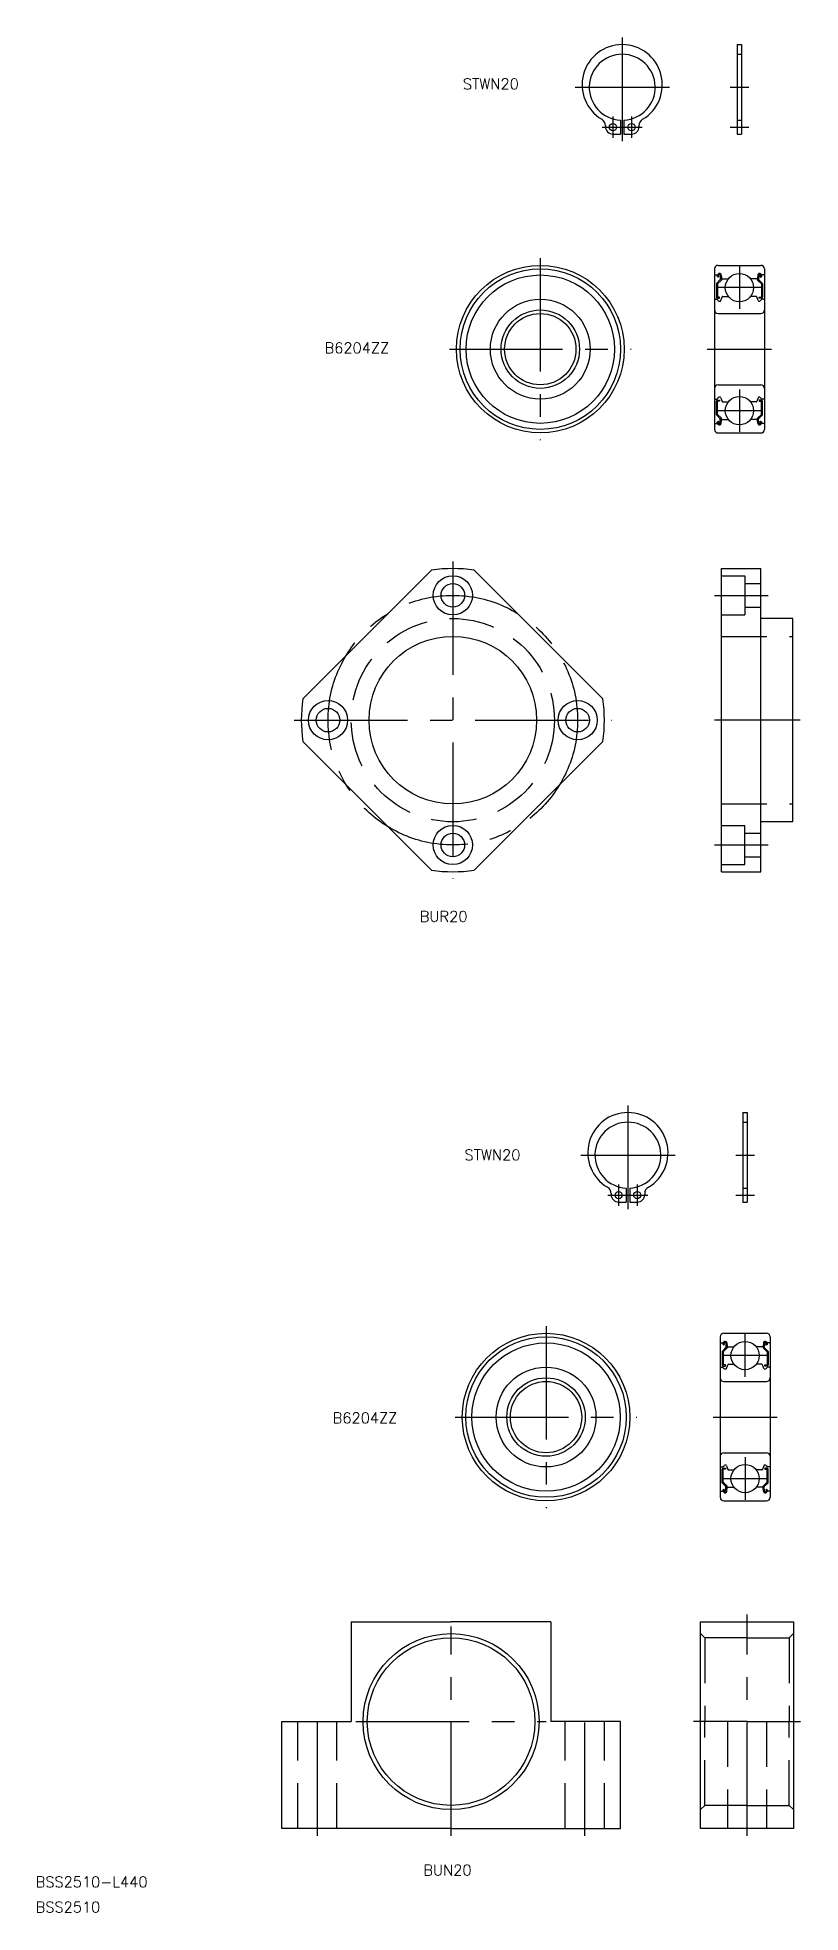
# Model space of a CAD drawing. Extents: x -116 to 895, y -54 to 619.
# Drawn here: x -116 to 98, y -54 to 472 of the extents above; entities that cross this region are included whole.
import ezdxf

# ---------------------------------------------------------------- set-up
doc = ezdxf.new("R2010")
doc.units = 0
doc.linetypes.add('CENTER', pattern=[50.8, 31.75, -6.35, 6.35, -6.35])
doc.linetypes.add('DASHED', pattern=[19.05, 12.7, -6.35])
doc.layers.get('0').update_dxf_attribs({"linetype": 'CONTINUOUS'})
doc.layers.add('CENTER', color=1, linetype='CENTER')
doc.styles.get("Standard").update_dxf_attribs({"font": 'txt.shx', "height": 3, "bigfont": 'bigfont.shx'})

msp = doc.modelspace()

# ---------------------------------------------------------------- texts
at = {"color": 7, "linetype": 'CONTINUOUS'}
for s, p in [('STWN20', (3.32, 457.69)), ('B6204ZZ', (-35.47, 383.68)), ('BUR20', (-8.77, 224.27)), ('STWN20', (3.77, 157.41)), ('B6204ZZ', (-33.19, 83.65)), ('BUN20', (-7.76, -43.15)), ('BSS2510-L440', (-116.49, -46.46)), ('BSS2510', (-116.49, -53.53))]:
    msp.add_text(s, height=3, dxfattribs=at).set_placement(p)

# ---------------------------------------------------------------- linework, layer by layer
at = {"color": 7, "linetype": 'CONTINUOUS'}
for p, q in [((80.27, 470.22), (80.27, 445.12)), ((80.27, 470.22), (81.47, 470.22)), ((81.47, 470.22), (81.47, 445.12)), ((43.3, 447.48), (43.3, 447.22)), ((47.5, 449.03), (47.5, 445.12)), ((48.5, 449.03), (48.5, 445.12)), ((48.5, 448.05), (48.5, 448.05)), ((48.5, 447.07), (48.5, 447.07)), ((52.7, 447.48), (52.7, 447.22)), ((45.4, 445.12), (47.5, 445.12)), ((48.5, 445.12), (50.6, 445.12)), ((80.27, 445.12), (81.47, 445.12)), ((73.87, 407.33), (73.87, 362.33)), ((74.07, 405.63), (74.65, 405.63)), ((74.65, 405.63), (74.87, 405.89)), ((74.92, 405.01), (74.69, 405.21)), ((74.87, 408.33), (86.87, 408.33)), ((74.88, 405.44), (75.09, 405.69)), ((75.11, 405.24), (74.88, 405.44)), ((74.92, 405.01), (75.11, 405.24)), ((75.45, 405.57), (75.5, 404.33)), ((75.75, 405.61), (75.83, 404.71)), ((75.8, 405.06), (75.8, 404.21)), ((85.99, 405.61), (85.91, 404.71)), ((85.94, 405.06), (85.94, 404.21)), ((86.29, 405.57), (86.24, 404.33)), ((86.63, 405.24), (86.86, 405.44)), ((86.82, 405.01), (86.63, 405.24)), ((86.86, 405.44), (86.64, 405.69)), ((86.82, 405.01), (87.05, 405.21)), ((87.09, 405.63), (86.87, 405.89)), ((87.67, 405.63), (87.09, 405.63)), ((87.87, 407.33), (87.87, 362.33)), ((75.5, 404.33), (74.4, 403.23)), ((74.4, 403.23), (74.4, 399.43)), ((75.8, 404.21), (74.7, 403.11)), ((74.7, 403.11), (74.7, 399.43)), ((76.03, 404.53), (77.75, 404.53)), ((76.21, 399.63), (77.75, 399.63)), ((85.71, 404.53), (83.99, 404.53)), ((85.53, 399.63), (83.99, 399.63)), ((85.94, 404.21), (87.04, 403.11)), ((86.24, 404.33), (87.34, 403.23)), ((87.04, 403.11), (87.04, 399.43)), ((87.34, 403.23), (87.34, 399.43)), ((74.07, 398.83), (74.57, 398.83)), ((74.57, 398.83), (74.94, 398.46)), ((75.32, 399.43), (74.7, 399.43)), ((74.7, 399.13), (75.32, 399.13)), ((74.87, 394.83), (86.87, 394.83)), ((75.32, 399.13), (75.32, 399.43)), ((75.65, 398.48), (76.02, 399.5)), ((86.09, 398.48), (85.72, 399.5)), ((86.42, 399.13), (86.42, 399.43)), ((86.42, 399.43), (87.04, 399.43)), ((87.04, 399.13), (86.42, 399.13)), ((87.17, 398.83), (86.8, 398.46)), ((87.67, 398.83), (87.17, 398.83)), ((74.87, 374.83), (86.87, 374.83)), ((74.07, 370.83), (74.57, 370.83)), ((74.4, 366.43), (74.4, 370.23)), ((74.57, 370.83), (74.94, 371.2)), ((74.7, 370.53), (75.32, 370.53)), ((74.7, 366.55), (74.7, 370.23)), ((75.32, 370.23), (74.7, 370.23)), ((75.32, 370.53), (75.32, 370.23)), ((75.65, 371.18), (76.02, 370.16)), ((76.21, 370.03), (77.75, 370.03)), ((85.53, 370.03), (83.99, 370.03)), ((86.09, 371.18), (85.72, 370.16)), ((87.04, 370.53), (86.42, 370.53)), ((86.42, 370.53), (86.42, 370.23)), ((86.42, 370.23), (87.04, 370.23)), ((87.17, 370.83), (86.8, 371.2)), ((87.04, 366.55), (87.04, 370.23)), ((87.67, 370.83), (87.17, 370.83)), ((87.34, 366.43), (87.34, 370.23)), ((74.07, 364.03), (74.65, 364.03)), ((75.5, 365.33), (74.4, 366.43)), ((74.65, 364.03), (74.87, 363.77)), ((74.92, 364.65), (74.69, 364.45)), ((75.8, 365.45), (74.7, 366.55)), ((75.11, 364.42), (74.88, 364.22)), ((74.88, 364.22), (75.09, 363.97)), ((74.92, 364.65), (75.11, 364.42)), ((75.45, 364.09), (75.5, 365.33)), ((75.75, 364.05), (75.83, 364.95)), ((75.8, 364.6), (75.8, 365.45)), ((76.03, 365.13), (77.75, 365.13)), ((85.71, 365.13), (83.99, 365.13)), ((85.99, 364.05), (85.91, 364.95)), ((85.94, 365.45), (87.04, 366.55)), ((85.94, 364.6), (85.94, 365.45)), ((86.24, 365.33), (87.34, 366.43)), ((86.29, 364.09), (86.24, 365.33)), ((86.82, 364.65), (86.63, 364.42)), ((86.63, 364.42), (86.86, 364.22)), ((86.86, 364.22), (86.64, 363.97)), ((86.82, 364.65), (87.05, 364.45)), ((87.09, 364.03), (86.87, 363.77)), ((87.67, 364.03), (87.09, 364.03)), ((74.87, 361.33), (86.87, 361.33)), ((78.17, 361.33), (78.17, 361.33)), ((80.87, 361.33), (80.87, 361.33)), ((-5.51, 322.87), (-41.58, 286.81)), ((6.51, 322.87), (42.57, 286.81)), ((75.89, 238.3), (75.89, 323.3)), ((75.89, 323.3), (86.89, 323.3)), ((86.89, 238.3), (86.89, 323.3)), ((95.89, 309.3), (86.89, 309.3)), ((95.89, 252.3), (95.89, 309.3)), ((-41.58, 274.79), (-5.51, 238.72)), ((42.57, 274.79), (6.51, 238.72)), ((95.89, 252.3), (86.89, 252.3)), ((75.89, 238.3), (86.89, 238.3)), ((81.87, 170.77), (81.87, 145.67)), ((81.87, 170.77), (83.07, 170.77)), ((83.07, 170.77), (83.07, 145.67)), ((44.9, 148.04), (44.9, 147.77)), ((49.1, 149.59), (49.1, 145.67)), ((50.1, 149.59), (50.1, 145.67)), ((50.1, 148.61), (50.1, 148.61)), ((50.1, 147.63), (50.1, 147.63)), ((54.3, 148.04), (54.3, 147.77)), ((47, 145.67), (49.1, 145.67)), ((50.1, 145.67), (52.2, 145.67)), ((81.87, 145.67), (83.07, 145.67)), ((75.47, 107.89), (75.47, 62.89)), ((75.67, 106.19), (76.25, 106.19)), ((76.25, 106.19), (76.48, 106.45)), ((76.52, 105.57), (76.29, 105.77)), ((76.47, 108.89), (88.47, 108.89)), ((76.48, 106), (76.7, 106.25)), ((76.71, 105.8), (76.48, 106)), ((76.52, 105.57), (76.71, 105.8)), ((77.05, 106.13), (77.1, 104.89)), ((77.36, 106.17), (77.43, 105.27)), ((77.4, 105.62), (77.4, 104.77)), ((87.59, 106.17), (87.51, 105.27)), ((87.54, 105.62), (87.54, 104.77)), ((87.9, 106.13), (87.84, 104.89)), ((88.24, 105.8), (88.46, 106)), ((88.43, 105.57), (88.24, 105.8)), ((88.46, 106), (88.25, 106.25)), ((88.43, 105.57), (88.66, 105.77)), ((88.7, 106.19), (88.47, 106.45)), ((89.27, 106.19), (88.69, 106.19)), ((89.47, 107.89), (89.47, 62.89)), ((77.1, 104.89), (76, 103.79)), ((76, 103.79), (76, 99.99)), ((77.4, 104.77), (76.3, 103.67)), ((76.3, 103.67), (76.3, 99.99)), ((76.92, 99.99), (76.3, 99.99)), ((76.92, 99.69), (76.92, 99.99)), ((77.26, 99.04), (77.63, 100.06)), ((77.63, 105.09), (79.35, 105.09)), ((77.82, 100.19), (79.35, 100.19)), ((87.32, 105.09), (85.6, 105.09)), ((87.13, 100.19), (85.6, 100.19)), ((87.69, 99.04), (87.32, 100.06)), ((87.54, 104.77), (88.64, 103.67)), ((87.84, 104.89), (88.94, 103.79)), ((88.02, 99.99), (88.64, 99.99)), ((88.02, 99.69), (88.02, 99.99)), ((88.64, 103.67), (88.64, 99.99)), ((88.94, 103.79), (88.94, 99.99)), ((75.67, 99.39), (76.17, 99.39)), ((76.17, 99.39), (76.55, 99.01)), ((76.3, 99.69), (76.92, 99.69)), ((76.47, 95.39), (88.47, 95.39)), ((88.64, 99.69), (88.02, 99.69)), ((88.77, 99.39), (88.4, 99.01)), ((89.27, 99.39), (88.77, 99.39)), ((76.47, 75.39), (88.47, 75.39)), ((75.67, 71.39), (76.17, 71.39)), ((76, 66.98), (76, 70.79)), ((76.17, 71.39), (76.55, 71.76)), ((76.3, 71.09), (76.92, 71.09)), ((76.92, 70.79), (76.3, 70.79)), ((76.3, 67.11), (76.3, 70.79)), ((76.92, 71.09), (76.92, 70.79)), ((77.26, 71.74), (77.63, 70.72)), ((77.82, 70.59), (79.35, 70.59)), ((87.13, 70.59), (85.6, 70.59)), ((87.69, 71.74), (87.32, 70.72)), ((88.02, 71.09), (88.02, 70.79)), ((88.64, 71.09), (88.02, 71.09)), ((88.02, 70.79), (88.64, 70.79)), ((88.77, 71.39), (88.4, 71.76)), ((88.64, 67.11), (88.64, 70.79)), ((89.27, 71.39), (88.77, 71.39)), ((88.94, 66.98), (88.94, 70.79)), ((75.67, 64.59), (76.25, 64.59)), ((77.1, 65.88), (76, 66.98)), ((76.25, 64.59), (76.48, 64.33)), ((76.52, 65.2), (76.29, 65.01)), ((77.4, 66.01), (76.3, 67.11)), ((76.71, 64.97), (76.48, 64.78)), ((76.48, 64.78), (76.7, 64.53)), ((76.52, 65.2), (76.71, 64.97)), ((77.05, 64.65), (77.1, 65.88)), ((77.36, 64.61), (77.43, 65.51)), ((77.4, 65.16), (77.4, 66.01)), ((77.63, 65.69), (79.35, 65.69)), ((87.32, 65.69), (85.6, 65.69)), ((87.59, 64.61), (87.51, 65.51)), ((87.54, 66.01), (88.64, 67.11)), ((87.54, 65.16), (87.54, 66.01)), ((87.84, 65.88), (88.94, 66.98)), ((87.9, 64.65), (87.84, 65.88)), ((88.43, 65.2), (88.24, 64.97)), ((88.24, 64.97), (88.46, 64.78)), ((88.46, 64.78), (88.25, 64.53)), ((88.43, 65.2), (88.66, 65.01)), ((88.7, 64.59), (88.47, 64.33)), ((89.27, 64.59), (88.69, 64.59)), ((76.47, 61.89), (88.47, 61.89)), ((79.77, 61.89), (79.77, 61.89)), ((82.47, 61.89), (82.47, 61.89)), ((-28, 28), (0, 28)), ((-28, 28), (-28, 0)), ((28, 28), (0, 28)), ((28, 28), (28, 0)), ((70, 28), (96, 28)), ((70, -30), (70, 28)), ((96, 28), (96, -30)), ((-47.5, -30), (-47.5, 0)), ((47.5, -30), (47.5, 0)), ((0, -30), (-47.5, -30)), ((0, -30), (47.5, -30)), ((96, -30), (70, -30))]:
    msp.add_line(p, q, dxfattribs=at)
at = {"color": 3, "linetype": 'DASHED'}
for p, q in [((80.27, 467.52), (81.47, 467.52)), ((80.27, 449.02), (81.47, 449.02)), ((75.89, 321.3), (82.39, 321.3)), ((82.39, 321.3), (82.39, 310.3)), ((82.39, 319.1), (86.89, 319.1)), ((75.89, 310.3), (82.39, 310.3)), ((82.39, 312.5), (86.89, 312.5)), ((75.89, 304.3), (95.89, 304.3)), ((75.89, 257.3), (95.89, 257.3)), ((75.89, 251.3), (82.39, 251.3)), ((82.39, 240.3), (82.39, 251.3)), ((82.39, 249.1), (86.89, 249.1)), ((82.39, 242.5), (86.89, 242.5)), ((75.89, 240.3), (82.39, 240.3)), ((81.87, 168.07), (83.07, 168.07)), ((81.87, 149.57), (83.07, 149.57)), ((70, 24.67), (71.17, 23.5)), ((83, 23.5), (71.17, 23.5)), ((71.17, 23.5), (71.17, 0)), ((83, 23.5), (94.82, 23.5)), ((96, 24.67), (94.82, 23.5)), ((94.82, 23.5), (94.82, 0)), ((-43, -30), (-43, 0)), ((-32, -30), (-32, 0)), ((32, -30), (32, 0)), ((43, -30), (43, 0)), ((71.17, -23.5), (71.17, 0)), ((77.5, 0), (77.5, -30)), ((88.5, 0), (88.5, -30)), ((94.82, -23.5), (94.82, 0)), ((70, -24.67), (71.17, -23.5)), ((83, -23.5), (71.17, -23.5)), ((83, -23.5), (94.82, -23.5)), ((96, -24.67), (94.82, -23.5))]:
    msp.add_line(p, q, dxfattribs=at)
at = {"color": 7, "linetype": 'CONTINUOUS'}
for points in [[(-47.5, 0), (-28, 0)], [(47.5, 0), (28, 0)]]:
    msp.add_lwpolyline(points, dxfattribs=at)
for centre, radius in [((45.4, 447.07), 1), ((50.6, 447.07), 1), ((25.03, 384.83), 23.5), ((25.03, 384.83), 22.5), ((25.03, 384.83), 20.8), ((80.87, 402.08), 3.97), ((25.03, 384.83), 14), ((25.03, 384.83), 11), ((25.03, 384.83), 10), ((80.87, 367.58), 3.97), ((0.5, 315.8), 5.5), ((0.5, 315.8), 3.3), ((0.5, 280.8), 23.5), ((-34.5, 280.8), 5.5), ((-34.5, 280.8), 3.3), ((35.5, 280.8), 5.5), ((35.5, 280.8), 3.3), ((0.5, 245.8), 5.5), ((0.5, 245.8), 3.3), ((47, 147.62), 1), ((52.2, 147.62), 1), ((26.64, 85.39), 23.5), ((26.64, 85.39), 22.5), ((26.64, 85.39), 20.8), ((82.47, 102.64), 3.97), ((26.64, 85.39), 14), ((26.64, 85.39), 11), ((26.64, 85.39), 10), ((82.47, 68.14), 3.97), ((0, 0), 24.68), ((0, 0), 23.5)]:
    msp.add_circle(centre, radius, dxfattribs=at)
at = {"color": 3, "linetype": 'DASHED'}
msp.add_circle((0.5, 280.8), 28.5, dxfattribs=at)
at = {"color": 7, "linetype": 'CONTINUOUS'}
for centre, radius, start, end in [((48, 458.97), 11.25, 300.6214, 239.3786), ((48, 458.27), 9.25, 273.0986, 266.9014), ((41.2, 447.48), 2.1, 0, 59.3786), ((45.4, 447.22), 2.1, 180, 270), ((50.6, 447.22), 2.1, 270, 0), ((54.8, 447.48), 2.1, 120.6214, 180), ((74.87, 407.33), 1, 90, 180), ((74.07, 405.83), 0.2, 180, 270), ((74.88, 405.44), 0.3, 139.9098, 229.9963), ((75.25, 405.57), 0.5, 4.987, 139.9098), ((75.25, 405.57), 0.2, 2.3754, 139.9922), ((86.49, 405.57), 0.5, 40.0902, 175.013), ((86.49, 405.57), 0.2, 40.0078, 177.6246), ((86.87, 407.33), 1, 0, 90), ((86.86, 405.44), 0.3, 310.0037, 40.0902), ((87.67, 405.83), 0.2, 270, 0), ((76.03, 404.73), 0.2, 184.987, 270), ((76.21, 399.43), 0.2, 90, 160.0299), ((85.53, 399.43), 0.2, 19.9701, 90), ((85.71, 404.73), 0.2, 270, 355.013), ((74.07, 398.63), 0.2, 90, 180), ((74.87, 395.83), 1, 180, 270), ((74.7, 399.43), 0.3, 180, 270), ((75.37, 398.88), 0.6, 225, 272.8048), ((75.37, 398.58), 0.3, 265.5374, 340.0299), ((86.37, 398.58), 0.3, 199.9701, 274.4626), ((86.37, 398.88), 0.6, 267.1952, 315), ((86.87, 395.83), 1, 270, 0), ((87.04, 399.43), 0.3, 270, 0), ((87.67, 398.63), 0.2, 0, 90), ((74.87, 373.83), 1, 90, 180), ((86.87, 373.83), 1, 0, 90), ((74.07, 371.03), 0.2, 180, 270), ((74.7, 370.23), 0.3, 90, 180), ((75.37, 370.78), 0.6, 87.1952, 135), ((75.37, 371.08), 0.3, 19.9701, 94.4626), ((76.21, 370.23), 0.2, 199.9701, 270), ((85.53, 370.23), 0.2, 270, 340.0299), ((86.37, 371.08), 0.3, 85.5374, 160.0299), ((86.37, 370.78), 0.6, 45, 92.8048), ((87.04, 370.23), 0.3, 0, 90), ((87.67, 371.03), 0.2, 270, 0), ((74.07, 363.83), 0.2, 90, 180), ((74.88, 364.22), 0.3, 130.0037, 220.0902), ((75.25, 364.09), 0.5, 220.0902, 355.013), ((75.25, 364.1), 0.2, 220.0078, 357.6246), ((76.03, 364.93), 0.2, 90, 175.013), ((85.71, 364.93), 0.2, 4.987, 90), ((86.49, 364.09), 0.5, 184.987, 319.9098), ((86.49, 364.1), 0.2, 182.3754, 319.9922), ((86.86, 364.22), 0.3, 319.9098, 49.9963), ((87.67, 363.83), 0.2, 0, 90), ((74.87, 362.33), 1, 180, 270), ((86.87, 362.33), 1, 270, 0), ((0.5, 280.8), 42.5, 81.8699, 98.1301), ((0.5, 280.8), 42.5, 171.8699, 188.1301), ((0.5, 280.8), 42.5, 351.8699, 8.1301), ((0.5, 280.8), 42.5, 261.8699, 278.1301), ((49.6, 159.52), 11.25, 300.6214, 239.3786), ((49.6, 158.82), 9.25, 273.0986, 266.9014), ((42.8, 148.04), 2.1, 0, 59.3786), ((47, 147.77), 2.1, 180, 270), ((52.2, 147.77), 2.1, 270, 0), ((56.4, 148.04), 2.1, 120.6214, 180), ((76.47, 107.89), 1, 90, 180), ((75.67, 106.39), 0.2, 180, 270), ((76.48, 106), 0.3, 139.9098, 229.9963), ((76.86, 106.13), 0.5, 4.987, 139.9098), ((76.85, 106.12), 0.2, 2.3754, 139.9922), ((77.63, 105.29), 0.2, 184.987, 270), ((87.32, 105.29), 0.2, 270, 355.013), ((88.09, 106.13), 0.5, 40.0902, 175.013), ((88.1, 106.12), 0.2, 40.0078, 177.6246), ((88.47, 107.89), 1, 0, 90), ((88.47, 106), 0.3, 310.0037, 40.0902), ((89.27, 106.39), 0.2, 270, 0), ((76.3, 99.99), 0.3, 180, 270), ((77.82, 99.99), 0.2, 90, 160.0299), ((87.13, 99.99), 0.2, 19.9701, 90), ((88.64, 99.99), 0.3, 270, 0), ((75.67, 99.19), 0.2, 90, 180), ((76.47, 96.39), 1, 180, 270), ((76.97, 99.44), 0.6, 225, 272.8048), ((76.97, 99.14), 0.3, 265.5374, 340.0299), ((87.97, 99.14), 0.3, 199.9701, 274.4626), ((87.98, 99.44), 0.6, 267.1952, 315), ((88.47, 96.39), 1, 270, 0), ((89.27, 99.19), 0.2, 0, 90), ((76.47, 74.39), 1, 90, 180), ((88.47, 74.39), 1, 0, 90), ((75.67, 71.59), 0.2, 180, 270), ((76.3, 70.79), 0.3, 90, 180), ((76.97, 71.34), 0.6, 87.1952, 135), ((76.97, 71.64), 0.3, 19.9701, 94.4626), ((77.82, 70.79), 0.2, 199.9701, 270), ((87.13, 70.79), 0.2, 270, 340.0299), ((87.97, 71.64), 0.3, 85.5374, 160.0299), ((87.98, 71.34), 0.6, 45, 92.8048), ((88.64, 70.79), 0.3, 0, 90), ((89.27, 71.59), 0.2, 270, 0), ((75.67, 64.39), 0.2, 90, 180), ((76.48, 64.78), 0.3, 130.0037, 220.0902), ((76.86, 64.65), 0.5, 220.0902, 355.013), ((76.85, 64.65), 0.2, 220.0078, 357.6246), ((77.63, 65.49), 0.2, 90, 175.013), ((87.32, 65.49), 0.2, 4.987, 90), ((88.09, 64.65), 0.5, 184.987, 319.9098), ((88.1, 64.65), 0.2, 182.3754, 319.9922), ((88.47, 64.78), 0.3, 319.9098, 49.9963), ((89.27, 64.39), 0.2, 0, 90), ((76.47, 62.89), 1, 180, 270), ((88.47, 62.89), 1, 270, 0)]:
    msp.add_arc(centre, radius, start, end, dxfattribs=at)
at = {"layer": 'CENTER', "color": 1, "linetype": 'CENTER'}
for p, q in [((48, 472.22), (48, 443.12)), ((34.77, 458.27), (61.22, 458.27)), ((78.27, 458.27), (83.47, 458.27)), ((42.4, 447.07), (48.4, 447.07)), ((45.4, 450.07), (45.4, 444.07)), ((47.6, 447.07), (53.6, 447.07)), ((50.6, 450.07), (50.6, 444.07)), ((78.27, 447.07), (83.47, 447.07)), ((25.03, 410.33), (25.03, 359.33)), ((80.87, 408.05), (80.87, 396.11)), ((86.84, 402.08), (74.9, 402.08)), ((-0.47, 384.83), (50.53, 384.83)), ((71.87, 384.83), (89.87, 384.83)), ((80.87, 373.55), (80.87, 361.61)), ((86.84, 367.58), (74.9, 367.58)), ((0.5, 325.3), (0.5, 236.3)), ((73.89, 315.8), (88.89, 315.8)), ((-44, 280.8), (45, 280.8)), ((97.89, 280.8), (73.89, 280.8)), ((73.89, 245.8), (88.89, 245.8)), ((49.6, 172.77), (49.6, 143.67)), ((36.37, 158.82), (62.83, 158.82)), ((79.87, 158.82), (85.07, 158.82)), ((44, 147.62), (50, 147.62)), ((47, 150.62), (47, 144.62)), ((49.2, 147.62), (55.2, 147.62)), ((52.2, 150.62), (52.2, 144.62)), ((79.87, 147.62), (85.07, 147.62)), ((26.64, 110.89), (26.64, 59.89)), ((82.47, 96.67), (82.47, 108.61)), ((88.44, 102.64), (76.51, 102.64)), ((1.14, 85.39), (52.14, 85.39)), ((73.47, 85.39), (91.47, 85.39)), ((82.47, 74.11), (82.47, 62.17)), ((76.51, 68.14), (88.44, 68.14)), ((0, -32), (0, 26.67)), ((83, -32), (83, 30)), ((-37.5, -32), (-37.5, 2)), ((-26.67, 0), (26.67, 0)), ((37.5, -32), (37.5, 2)), ((83, 0), (68, 0)), ((83, 0), (98, 0))]:
    msp.add_line(p, q, dxfattribs=at)
msp.add_circle((0.5, 280.8), 35, dxfattribs=at)

msp.set_redraw_order([(e.dxf.handle, doc.entitydb.next_handle()) for e in msp.query("TEXT MTEXT ATTDEF DIMENSION ARC_DIMENSION")])  # texts and dimensions are drawn at this point

doc.saveas('drawing.dxf')
